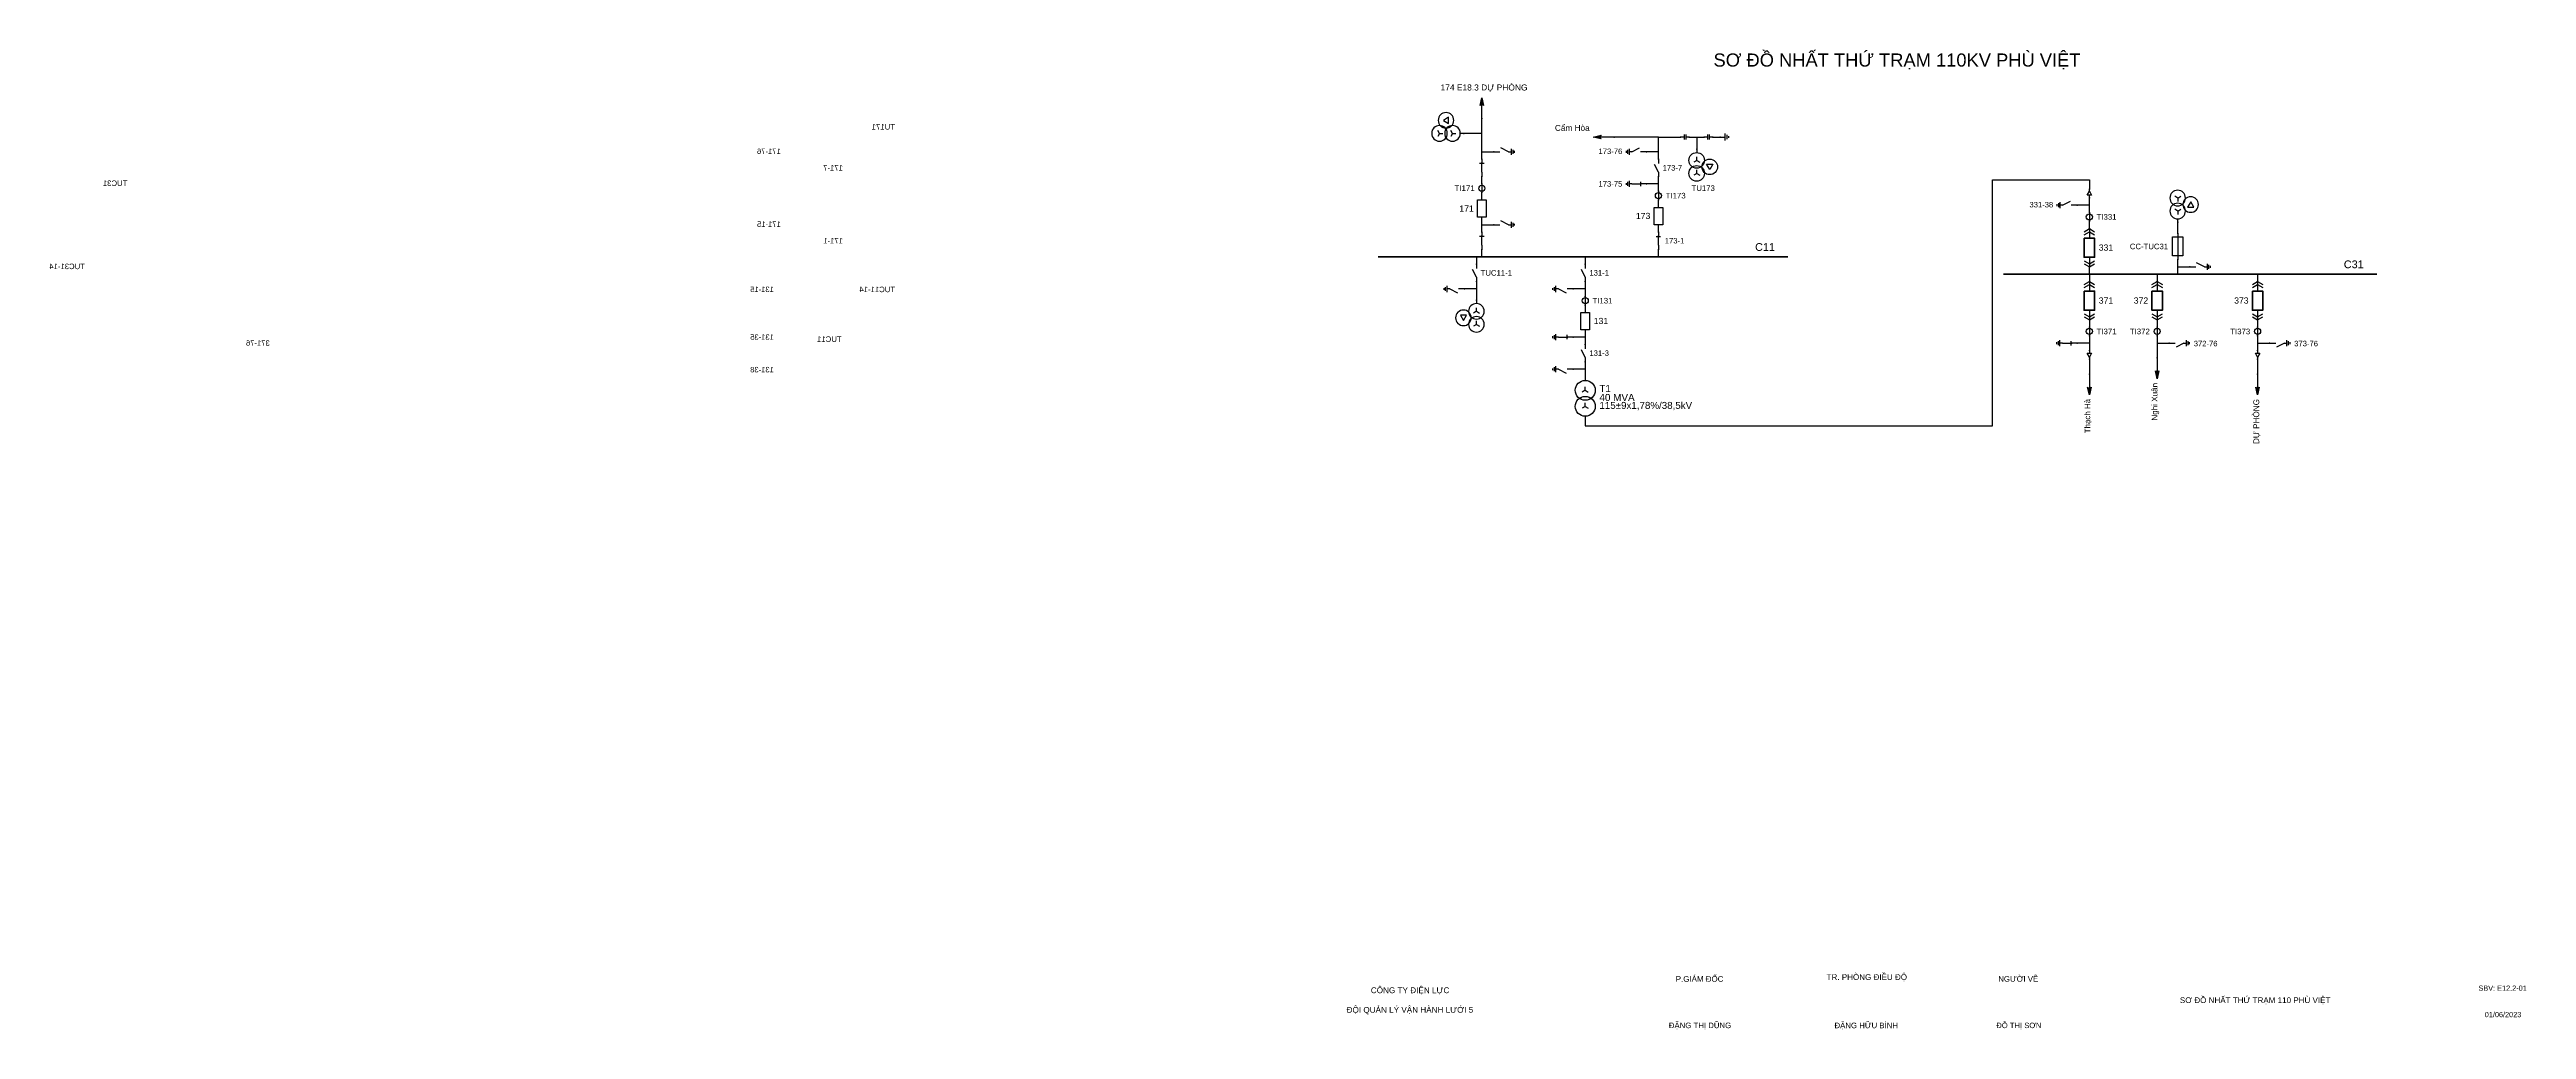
# Model space of a CAD drawing. Header units: millimetres. Extents: x -317 to 397, y 7 to 290.
import ezdxf

# ---------------------------------------------------------------- set-up
doc = ezdxf.new("R2010")
doc.units = ezdxf.units.MM
for name, color, linetype, lineweight in [('BUSBAR_110KV', 1, 'Continuous', 50), ('BUSBAR_35KV', 30, 'Continuous', 50), ('GROUND', 3, 'Continuous', 25), ('HV_110KV', 1, 'Continuous', 25), ('MV_35KV', 30, 'Continuous', 25)]:
    doc.layers.add(name, color=color, linetype=linetype, lineweight=lineweight)
doc.layers.add('SYM_PORTS', color=8, linetype='Continuous', plot=False)
doc.layers.add('TEXT', color=7, linetype='Continuous')
doc.styles.add('SLD_TEXT', font='arial.ttf')

# ---------------------------------------------------------------- blocks, each defined once
blk = doc.blocks.new('SYM_DISCONNECTOR_CLOSED')
at = {"lineweight": 25}
for points in [[(-0.625, 1.25), (0.625, 1.25)], [(0, 2.5), (0, 1.25)], [(0, -1.25), (0, 1.5)], [(0, -1.25), (0, -2.5)]]:
    blk.add_lwpolyline(points, dxfattribs=at)
at = {"layer": 'SYM_PORTS'}
for p in [(0, 2.5), (0, -2.5)]:
    blk.add_point(p, dxfattribs=at)
blk.add_attdef('DEVICE_CODE', (1.625, -0.5), '', height=2)
blk = doc.blocks.new('SYM_EARTHING_SWITCH_OPEN')
at = {"lineweight": 25}
for points in [[(0, -1.25), (-1.125, 1)], [(0, 3), (0, 1.25)], [(-0.875, -2), (0.875, -2)], [(-0.5625, -2.4375), (0.5625, -2.4375)], [(-0.25, -2.875), (0.25, -2.875)], [(0, -1.25), (0, -2)]]:
    blk.add_lwpolyline(points, dxfattribs=at)
at = {"layer": 'SYM_PORTS'}
blk.add_point((0, 3), dxfattribs=at)
blk.add_attdef('DEVICE_CODE', (1.875, 0), '', height=2)
blk = doc.blocks.new('SYM_CIRCUIT_BREAKER')
at = {"lineweight": 25}
blk.add_lwpolyline([(-1.25, 2.5), (1.25, 2.5), (1.25, -2.5), (-1.25, -2.5)], close=True, dxfattribs=at)
at = {"layer": 'SYM_PORTS'}
for p in [(0, 2.5), (0, -2.5)]:
    blk.add_point(p, dxfattribs=at)
blk.add_attdef('DEVICE_CODE', (2.25, -0.5), '', height=2)
at = {"flags": 1}
blk.add_attdef('RATING', (2.25, -3.5), '', height=2, dxfattribs=at)
blk = doc.blocks.new('SYM_CURRENT_TRANSFORMER')
at = {"lineweight": 25}
blk.add_lwpolyline([(0, 1.25), (0, -1.25)], dxfattribs=at)
blk.add_circle((0, 0), 0.875, dxfattribs=at)
at = {"layer": 'SYM_PORTS'}
for p in [(0, 1.25), (0, -1.25)]:
    blk.add_point(p, dxfattribs=at)
blk.add_attdef('DEVICE_CODE', (1.875, -1.75), '', height=2)
at = {"flags": 1}
blk.add_attdef('RATIO', (1.875, -4.75), '', height=2, dxfattribs=at)
blk = doc.blocks.new('SYM_VOLTAGE_TRANSFORMER')
at = {"lineweight": 25}
for points in [[(0, 1.375), (-0.8625, 0.875)], [(0, 4.625), (0, 3.625)], [(0, 1.375), (0, 2.375)], [(0, 1.375), (0.8625, 0.875)], [(0, -2.375), (-0.8625, -2.875)], [(0, -2.375), (0, -1.375)], [(0, -2.375), (0.8625, -2.875)]]:
    blk.add_lwpolyline(points, dxfattribs=at)
blk.add_lwpolyline([(2.875, 0.25), (4.625, 0.25), (3.75, -1.25)], close=True, dxfattribs=at)
for centre in [(0, 1.375), (3.75, -0.5), (0, -2.375)]:
    blk.add_circle(centre, 2.25, dxfattribs=at)
at = {"layer": 'SYM_PORTS'}
blk.add_point((0, 4.625), dxfattribs=at)
blk.add_attdef('DEVICE_CODE', (7, 1.625), '', height=2)
at = {"flags": 1}
blk.add_attdef('RATIO', (7, -1.375), '', height=2, dxfattribs=at)
blk = doc.blocks.new('SYM_LINE_FEEDER_ARROW')
blk.add_hatch(color=7).paths.add_polyline_path([(0, -3), (-0.5, -0.75), (0, -1.25), (0.5, -0.75)])
at = {"lineweight": 25}
blk.add_lwpolyline([(0, 3), (0, -1.25)], dxfattribs=at)
blk.add_lwpolyline([(0, -3), (-0.5, -0.75), (0, -1.25), (0.5, -0.75)], close=True, dxfattribs=at)
at = {"layer": 'SYM_PORTS'}
blk.add_point((0, 3), dxfattribs=at)
blk.add_attdef('LINE_NAME', (1.5, 0), '', height=2)
blk = doc.blocks.new('SYM_EARTHING_SWITCH_CLOSED')
at = {"lineweight": 25}
for points in [[(-0.625, 1.25), (0.625, 1.25)], [(0, 3), (0, 1.25)], [(0, -1.25), (0, 1.5)], [(-0.875, -2), (0.875, -2)], [(-0.5625, -2.4375), (0.5625, -2.4375)], [(-0.25, -2.875), (0.25, -2.875)], [(0, -1.25), (0, -2)]]:
    blk.add_lwpolyline(points, dxfattribs=at)
at = {"layer": 'SYM_PORTS'}
blk.add_point((0, 3), dxfattribs=at)
blk.add_attdef('DEVICE_CODE', (1.875, 0), '', height=2)
blk = doc.blocks.new('SYM_DISCONNECTOR_OPEN')
at = {"lineweight": 25}
for points in [[(0, -1.25), (-1.125, 1)], [(0, 2.5), (0, 1.25)], [(0, -1.25), (0, -2.5)]]:
    blk.add_lwpolyline(points, dxfattribs=at)
at = {"layer": 'SYM_PORTS'}
for p in [(0, 2.5), (0, -2.5)]:
    blk.add_point(p, dxfattribs=at)
blk.add_attdef('DEVICE_CODE', (1, -0.5), '', height=2)
blk = doc.blocks.new('SYM_COUPLING_CAPACITOR')
at = {"lineweight": 25}
for points in [[(-0.75, 0.25), (0.75, 0.25)], [(0, 1.25), (0, 0.25)], [(-0.75, -0.25), (0.75, -0.25)], [(0, -0.25), (0, -1.25)]]:
    blk.add_lwpolyline(points, dxfattribs=at)
at = {"layer": 'SYM_PORTS'}
for p in [(0, 1.25), (0, -1.25)]:
    blk.add_point(p, dxfattribs=at)
blk.add_attdef('DEVICE_CODE', (1.75, -1.75), '', height=2)
blk = doc.blocks.new('SYM_GROUND_SYMBOL')
at = {"lineweight": 25}
for points in [[(0, 1.25), (0, -0.25)], [(-1, -0.25), (1, -0.25)], [(-0.625, -0.75), (0.625, -0.75)], [(-0.25, -1.25), (0.25, -1.25)]]:
    blk.add_lwpolyline(points, dxfattribs=at)
at = {"layer": 'SYM_PORTS'}
blk.add_point((0, 1.25), dxfattribs=at)
blk = doc.blocks.new('SYM_TRANSFORMER_2W')
at = {"lineweight": 25}
for points in [[(0, 2.3125), (-0.8625, 1.8125)], [(0, 2.3125), (0, 3.3125)], [(0, 2.3125), (0.8625, 1.8125)], [(0, -2.3125), (-0.8625, -2.8125)], [(0, -2.3125), (0, -1.3125)], [(0, -2.3125), (0.8625, -2.8125)]]:
    blk.add_lwpolyline(points, dxfattribs=at)
for centre in [(0, 2.3125), (0, -2.3125)]:
    blk.add_circle(centre, 2.875, dxfattribs=at)
at = {"layer": 'SYM_PORTS'}
for p in [(0, 5.1875), (0, -5.1875)]:
    blk.add_point(p, dxfattribs=at)
blk.add_attdef('DEVICE_CODE', (3.875, 2.1875), '', height=2)
at = {"flags": 1}
for tag, p in [('POWER', (3.875, -0.8125)), ('VOLTAGE_RATIO', (3.875, -3.8125))]:
    blk.add_attdef(tag, p, '', height=2, dxfattribs=at)
blk = doc.blocks.new('SYM_DRAWOUT_BREAKER')
at = {"lineweight": 25}
for points in [[(-1.5, 4.625), (0, 5.5), (1.5, 4.625)], [(-1.5, 3.75), (0, 4.625), (1.5, 3.75)], [(0, 5.5), (0, 2.75)], [(-1.5, -3.75), (0, -4.625), (1.5, -3.75)], [(-1.5, -4.625), (0, -5.5), (1.5, -4.625)], [(0, -2.75), (0, -5.5)]]:
    blk.add_lwpolyline(points, dxfattribs=at)
at = {"lineweight": 35}
blk.add_lwpolyline([(-1.5, 2.75), (1.5, 2.75), (1.5, -2.75), (-1.5, -2.75)], close=True, dxfattribs=at)
at = {"layer": 'SYM_PORTS'}
for p in [(0, 5.5), (0, -5.5)]:
    blk.add_point(p, dxfattribs=at)
blk.add_attdef('DEVICE_CODE', (2.5, 2.5), '', height=2)
at = {"flags": 1}
blk.add_attdef('RATING', (2.5, -0.5), '', height=2, dxfattribs=at)
blk = doc.blocks.new('SYM_CABLE_TERMINATION')
at = {"lineweight": 25}
blk.add_lwpolyline([(-0.625, 0.5), (0.625, 0.5), (0, -0.625)], close=True, dxfattribs=at)
for points in [[(0, 1.25), (0, 0.5)], [(0, -0.625), (0, -1.25)]]:
    blk.add_lwpolyline(points, dxfattribs=at)
at = {"layer": 'SYM_PORTS'}
for p in [(0, 1.25), (0, -1.25)]:
    blk.add_point(p, dxfattribs=at)
blk = doc.blocks.new('SYM_FUSE_DISCONNECTOR')
at = {"lineweight": 25}
blk.add_lwpolyline([(-1.5, 2.75), (1.5, 2.75), (1.5, -2.75), (-1.5, -2.75)], close=True, dxfattribs=at)
blk.add_lwpolyline([(0, 3.75), (0, -3.75)], dxfattribs=at)
at = {"layer": 'SYM_PORTS'}
for p in [(0, 3.75), (0, -3.75)]:
    blk.add_point(p, dxfattribs=at)
blk.add_attdef('DEVICE_CODE', (2.5, 0.75), '', height=2)
at = {"flags": 1}
blk.add_attdef('RATING', (2.5, -2.25), '', height=2, dxfattribs=at)

msp = doc.modelspace()

# ---------------------------------------------------------------- linework, layer by layer
at = {"layer": 'BUSBAR_110KV', "const_width": 0.451}
msp.add_lwpolyline([(65.81, 230.27), (184.08, 230.27)], dxfattribs=at)
at = {"layer": 'BUSBAR_35KV', "const_width": 0.451}
msp.add_lwpolyline([(246.08, 225.27), (353.81, 225.27)], dxfattribs=at)
at = {"layer": 'GROUND'}
msp.add_lwpolyline([(162.35, 264.82), (164.48, 264.82)], dxfattribs=at)
at = {"layer": 'HV_110KV'}
for points in [[(95.78, 265.88), (90.57, 265.88)], [(95.78, 265.88), (95.78, 270.14)], [(95.78, 260.56), (95.78, 265.88)], [(146.7, 264.82), (133.92, 264.82)], [(146.7, 260.56), (146.7, 264.82)], [(146.7, 264.82), (153.09, 264.82)], [(155.59, 264.82), (157.72, 264.82)], [(157.72, 264.82), (157.72, 261.35)], [(157.72, 264.82), (159.85, 264.82)], [(95.78, 258.43), (95.78, 260.56)], [(95.78, 260.56), (99.25, 260.56)], [(146.7, 260.56), (143.23, 260.56)], [(146.7, 258.43), (146.7, 260.56)], [(95.78, 251.3), (95.78, 253.43)], [(146.7, 251.3), (143.23, 251.3)], [(146.7, 251.3), (146.7, 253.43)], [(146.7, 249.17), (146.7, 251.3)], [(95.78, 246.67), (95.78, 248.8)], [(146.7, 244.53), (146.7, 246.67)], [(95.78, 239.53), (95.78, 241.67)], [(95.78, 237.4), (95.78, 239.53)], [(95.78, 239.53), (99.25, 239.53)], [(146.7, 237.4), (146.7, 239.53)], [(94.23, 230.27), (94.23, 228.14)], [(95.78, 230.27), (95.78, 232.4)], [(125.6, 230.27), (125.6, 228.14)], [(146.7, 230.27), (146.7, 232.4)], [(94.23, 223.14), (94.23, 221.01)], [(125.6, 223.14), (125.6, 221.01)], [(94.23, 221.01), (90.76, 221.01)], [(94.23, 221.01), (94.23, 217.82)], [(125.6, 221.01), (122.12, 221.01)], [(125.6, 221.01), (125.6, 218.88)], [(125.6, 216.38), (125.6, 214.25)], [(125.6, 207.12), (122.12, 207.12)], [(125.6, 209.25), (125.6, 207.12)], [(125.6, 207.12), (125.6, 204.99)], [(125.6, 199.99), (125.6, 197.86)], [(125.6, 197.86), (122.12, 197.86)], [(125.6, 197.86), (125.6, 194.66)]]:
    msp.add_lwpolyline(points, dxfattribs=at)
at = {"layer": 'MV_35KV'}
for points in [[(125.6, 184.29), (125.6, 181.59), (243, 181.59), (243, 252.5), (270.93, 252.5), (270.93, 249.8)], [(270.93, 245.17), (267.46, 245.17)], [(270.93, 245.17), (270.93, 247.3)], [(270.93, 243.03), (270.93, 245.17)], [(270.93, 238.4), (270.93, 240.53)], [(296.39, 237.03), (296.39, 240.23)], [(296.39, 227.4), (296.39, 229.53)], [(270.93, 225.27), (270.93, 227.4)], [(270.93, 225.27), (270.93, 223.14)], [(290.48, 225.27), (290.48, 223.14)], [(296.39, 225.27), (296.39, 227.4)], [(296.39, 227.4), (299.86, 227.4)], [(319.43, 225.27), (319.43, 223.14)], [(270.93, 212.14), (270.93, 210.01)], [(270.93, 207.51), (270.93, 205.38)], [(290.48, 212.14), (290.48, 210.01)], [(290.48, 207.51), (290.48, 205.38)], [(319.43, 212.14), (319.43, 210.01)], [(319.43, 207.51), (319.43, 205.38)], [(270.93, 205.38), (267.46, 205.38)], [(270.93, 205.38), (270.93, 203.25)], [(270.93, 200.75), (270.93, 196.49)], [(290.48, 205.38), (293.96, 205.38)], [(290.48, 205.38), (290.48, 201.12)], [(319.43, 205.38), (322.9, 205.38)], [(319.43, 205.38), (319.43, 203.25)], [(319.43, 200.75), (319.43, 196.49)]]:
    msp.add_lwpolyline(points, dxfattribs=at)

# ---------------------------------------------------------------- block references
at = {"layer": 'GROUND'}
for name, p, rotation in [('SYM_COUPLING_CAPACITOR', (161.1, 264.82), 270), ('SYM_GROUND_SYMBOL', (165.73, 264.82), 90)]:
    msp.add_blockref(name, p, dxfattribs=dict(at, rotation=rotation))
at = {"layer": 'HV_110KV'}
ref = msp.add_blockref('SYM_VOLTAGE_TRANSFORMER', (85.95, 265.88), dxfattribs=dict(at, xscale=-1, rotation=270))
ref.add_attrib('DEVICE_CODE', 'TU171', (73.39, 266.97), dxfattribs={"layer": 'TEXT', "extrusion": (0, 0, -1), "height": 1.606, "style": 'SLD_TEXT'})
for name, p, rotation in [('SYM_LINE_FEEDER_ARROW', (95.78, 273.14), 180), ('SYM_LINE_FEEDER_ARROW', (130.92, 264.82), 270), ('SYM_COUPLING_CAPACITOR', (154.34, 264.82), 270)]:
    msp.add_blockref(name, p, dxfattribs=dict(at, rotation=rotation))
ref = msp.add_blockref('SYM_EARTHING_SWITCH_OPEN', (102.25, 260.56), dxfattribs=dict(at, xscale=-1, rotation=90))
ref.add_attrib('DEVICE_CODE', '171-76', (106.33, 259.92), dxfattribs={"layer": 'TEXT', "extrusion": (0, 0, -1), "height": 1.576, "style": 'SLD_TEXT'})
ref = msp.add_blockref('SYM_DISCONNECTOR_CLOSED', (95.78, 255.93), dxfattribs=dict(at, xscale=-1))
ref.add_attrib('DEVICE_CODE', '171-7', (88.41, 255.15), dxfattribs={"layer": 'TEXT', "extrusion": (0, 0, -1), "height": 1.591, "style": 'SLD_TEXT'})
ref = msp.add_blockref('SYM_EARTHING_SWITCH_OPEN', (140.23, 260.56), dxfattribs=dict(at, rotation=270))
ref.add_attrib('DEVICE_CODE', '173-76', (129.42, 259.92), dxfattribs={"layer": 'TEXT', "height": 1.576, "style": 'SLD_TEXT'})
ref = msp.add_blockref('SYM_DISCONNECTOR_OPEN', (146.7, 255.93), dxfattribs=at)
ref.add_attrib('DEVICE_CODE', '173-7', (147.9, 255.16), dxfattribs={"layer": 'TEXT', "height": 1.578, "style": 'SLD_TEXT'})
ref = msp.add_blockref('SYM_VOLTAGE_TRANSFORMER', (157.72, 256.72), dxfattribs=at)
ref.add_attrib('DEVICE_CODE', 'TU173', (156.23, 249.28), dxfattribs={"layer": 'TEXT', "height": 1.606, "style": 'SLD_TEXT'})
ref = msp.add_blockref('SYM_CURRENT_TRANSFORMER', (95.78, 250.05), dxfattribs=at)
ref.add_attrib('DEVICE_CODE', 'TI171', (87.9, 249.23), dxfattribs={"layer": 'TEXT', "height": 1.628, "style": 'SLD_TEXT'})
ref = msp.add_blockref('SYM_EARTHING_SWITCH_CLOSED', (140.23, 251.3), dxfattribs=dict(at, rotation=270))
ref.add_attrib('DEVICE_CODE', '173-75', (129.42, 250.53), dxfattribs={"layer": 'TEXT', "height": 1.576, "style": 'SLD_TEXT'})
ref = msp.add_blockref('SYM_CIRCUIT_BREAKER', (95.78, 244.17), dxfattribs=at)
ref.add_attrib('DEVICE_CODE', '171', (89.28, 243.29), dxfattribs={"layer": 'TEXT', "height": 1.797, "style": 'SLD_TEXT'})
ref = msp.add_blockref('SYM_CIRCUIT_BREAKER', (146.7, 242.03), dxfattribs=at)
ref.add_attrib('DEVICE_CODE', '173', (140.2, 241.18), dxfattribs={"layer": 'TEXT', "height": 1.782, "style": 'SLD_TEXT'})
ref = msp.add_blockref('SYM_CURRENT_TRANSFORMER', (146.7, 247.92), dxfattribs=at)
ref.add_attrib('DEVICE_CODE', 'TI173', (148.78, 247.11), dxfattribs={"layer": 'TEXT', "height": 1.615, "style": 'SLD_TEXT'})
ref = msp.add_blockref('SYM_EARTHING_SWITCH_OPEN', (102.25, 239.53), dxfattribs=dict(at, xscale=-1, rotation=90))
ref.add_attrib('DEVICE_CODE', '171-15', (106.33, 238.9), dxfattribs={"layer": 'TEXT', "extrusion": (0, 0, -1), "height": 1.576, "style": 'SLD_TEXT'})
ref = msp.add_blockref('SYM_DISCONNECTOR_CLOSED', (95.78, 234.9), dxfattribs=dict(at, xscale=-1))
ref.add_attrib('DEVICE_CODE', '171-1', (88.41, 234.13), dxfattribs={"layer": 'TEXT', "extrusion": (0, 0, -1), "height": 1.591, "style": 'SLD_TEXT'})
ref = msp.add_blockref('SYM_DISCONNECTOR_CLOSED', (146.7, 234.9), dxfattribs=at)
ref.add_attrib('DEVICE_CODE', '173-1', (148.53, 234.14), dxfattribs={"layer": 'TEXT', "height": 1.578, "style": 'SLD_TEXT'})
ref = msp.add_blockref('SYM_EARTHING_SWITCH_OPEN', (119.12, 221.01), dxfattribs=dict(at, xscale=-1, rotation=270))
ref.add_attrib('DEVICE_CODE', '131-15', (108.32, 220.12), dxfattribs={"layer": 'TEXT', "extrusion": (0, 0, -1), "height": 1.572, "style": 'SLD_TEXT'})
ref = msp.add_blockref('SYM_EARTHING_SWITCH_OPEN', (87.76, 221.01), dxfattribs=dict(at, xscale=-1, rotation=270))
ref.add_attrib('DEVICE_CODE', 'TUC11-14', (73.39, 220.09), dxfattribs={"layer": 'TEXT', "extrusion": (0, 0, -1), "height": 1.595, "style": 'SLD_TEXT'})
ref = msp.add_blockref('SYM_DISCONNECTOR_OPEN', (94.23, 225.64), dxfattribs=at)
ref.add_attrib('DEVICE_CODE', 'TUC11-1', (95.43, 224.84), dxfattribs={"layer": 'TEXT', "height": 1.599, "style": 'SLD_TEXT'})
ref = msp.add_blockref('SYM_DISCONNECTOR_OPEN', (125.6, 225.64), dxfattribs=at)
ref.add_attrib('DEVICE_CODE', '131-1', (126.8, 224.88), dxfattribs={"layer": 'TEXT', "height": 1.574, "style": 'SLD_TEXT'})
ref = msp.add_blockref('SYM_VOLTAGE_TRANSFORMER', (94.23, 213.19), dxfattribs=dict(at, xscale=-1))
ref.add_attrib('DEVICE_CODE', 'TUC11', (88.79, 205.73), dxfattribs={"layer": 'TEXT', "extrusion": (0, 0, -1), "height": 1.601, "style": 'SLD_TEXT'})
ref = msp.add_blockref('SYM_CIRCUIT_BREAKER', (125.6, 211.75), dxfattribs=at)
ref.add_attrib('DEVICE_CODE', '131', (128.05, 210.89), dxfattribs={"layer": 'TEXT', "height": 1.782, "style": 'SLD_TEXT'})
ref = msp.add_blockref('SYM_CURRENT_TRANSFORMER', (125.6, 217.63), dxfattribs=at)
ref.add_attrib('DEVICE_CODE', 'TI131', (127.68, 216.83), dxfattribs={"layer": 'TEXT', "height": 1.611, "style": 'SLD_TEXT'})
ref = msp.add_blockref('SYM_EARTHING_SWITCH_CLOSED', (119.12, 207.12), dxfattribs=dict(at, xscale=-1, rotation=270))
ref.add_attrib('DEVICE_CODE', '131-35', (108.32, 206.36), dxfattribs={"layer": 'TEXT', "extrusion": (0, 0, -1), "height": 1.572, "style": 'SLD_TEXT'})
ref = msp.add_blockref('SYM_DISCONNECTOR_OPEN', (125.6, 202.49), dxfattribs=at)
ref.add_attrib('DEVICE_CODE', '131-3', (126.8, 201.72), dxfattribs={"layer": 'TEXT', "height": 1.574, "style": 'SLD_TEXT'})
ref = msp.add_blockref('SYM_EARTHING_SWITCH_OPEN', (119.12, 197.86), dxfattribs=dict(at, xscale=-1, rotation=270))
ref.add_attrib('DEVICE_CODE', '131-38', (108.32, 196.97), dxfattribs={"layer": 'TEXT', "extrusion": (0, 0, -1), "height": 1.572, "style": 'SLD_TEXT'})
ref = msp.add_blockref('SYM_TRANSFORMER_2W', (125.6, 189.48), dxfattribs=at)
ref.add_attrib('DEVICE_CODE', 'T1', (129.68, 191.29), dxfattribs={"layer": 'TEXT', "height": 2.016, "style": 'SLD_TEXT'})
at = {"layer": 'MV_35KV'}
ref = msp.add_blockref('SYM_VOLTAGE_TRANSFORMER', (296.39, 244.86), dxfattribs=dict(at, xscale=-1, rotation=180))
ref.add_attrib('DEVICE_CODE', 'TUC31', (294.7, 250.7), dxfattribs={"layer": 'TEXT', "extrusion": (0, 0, -1), "height": 1.601, "style": 'SLD_TEXT'})
ref = msp.add_blockref('SYM_EARTHING_SWITCH_OPEN', (264.46, 245.17), dxfattribs=dict(at, rotation=270))
ref.add_attrib('DEVICE_CODE', '331-38', (253.66, 244.53), dxfattribs={"layer": 'TEXT', "height": 1.572, "style": 'SLD_TEXT'})
ref = msp.add_blockref('SYM_CURRENT_TRANSFORMER', (270.93, 241.78), dxfattribs=at)
ref.add_attrib('DEVICE_CODE', 'TI331', (273.01, 240.98), dxfattribs={"layer": 'TEXT', "height": 1.611, "style": 'SLD_TEXT'})
at = {"layer": 'MV_35KV', "rotation": 180}
msp.add_blockref('SYM_CABLE_TERMINATION', (270.93, 248.55), dxfattribs=at)
at = {"layer": 'MV_35KV'}
ref = msp.add_blockref('SYM_DRAWOUT_BREAKER', (270.93, 232.9), dxfattribs=at)
ref.add_attrib('DEVICE_CODE', '331', (273.64, 232.05), dxfattribs={"layer": 'TEXT', "height": 1.782, "style": 'SLD_TEXT'})
ref = msp.add_blockref('SYM_FUSE_DISCONNECTOR', (296.39, 233.28), dxfattribs=at)
ref.add_attrib('DEVICE_CODE', 'CC-TUC31', (282.6, 232.48), dxfattribs={"layer": 'TEXT', "height": 1.598, "style": 'SLD_TEXT'})
ref = msp.add_blockref('SYM_EARTHING_SWITCH_OPEN', (302.86, 227.4), dxfattribs=dict(at, xscale=-1, rotation=90))
ref.add_attrib('DEVICE_CODE', 'TUC31-14', (306.94, 226.73), dxfattribs={"layer": 'TEXT', "extrusion": (0, 0, -1), "height": 1.595, "style": 'SLD_TEXT'})
ref = msp.add_blockref('SYM_DRAWOUT_BREAKER', (270.93, 217.64), dxfattribs=at)
ref.add_attrib('DEVICE_CODE', '371', (273.64, 216.79), dxfattribs={"layer": 'TEXT', "height": 1.782, "style": 'SLD_TEXT'})
ref = msp.add_blockref('SYM_DRAWOUT_BREAKER', (290.48, 217.64), dxfattribs=at)
ref.add_attrib('DEVICE_CODE', '372', (283.73, 216.79), dxfattribs={"layer": 'TEXT', "height": 1.782, "style": 'SLD_TEXT'})
ref = msp.add_blockref('SYM_DRAWOUT_BREAKER', (319.43, 217.64), dxfattribs=at)
ref.add_attrib('DEVICE_CODE', '373', (312.68, 216.79), dxfattribs={"layer": 'TEXT', "height": 1.782, "style": 'SLD_TEXT'})
ref = msp.add_blockref('SYM_CURRENT_TRANSFORMER', (270.93, 208.76), dxfattribs=at)
ref.add_attrib('DEVICE_CODE', 'TI371', (273.01, 207.96), dxfattribs={"layer": 'TEXT', "height": 1.615, "style": 'SLD_TEXT'})
ref = msp.add_blockref('SYM_CURRENT_TRANSFORMER', (290.48, 208.76), dxfattribs=at)
ref.add_attrib('DEVICE_CODE', 'TI372', (282.6, 207.96), dxfattribs={"layer": 'TEXT', "height": 1.615, "style": 'SLD_TEXT'})
ref = msp.add_blockref('SYM_CURRENT_TRANSFORMER', (319.43, 208.76), dxfattribs=at)
ref.add_attrib('DEVICE_CODE', 'TI373', (311.55, 207.96), dxfattribs={"layer": 'TEXT', "height": 1.615, "style": 'SLD_TEXT'})
ref = msp.add_blockref('SYM_EARTHING_SWITCH_CLOSED', (264.46, 205.38), dxfattribs=dict(at, xscale=-1, rotation=270))
ref.add_attrib('DEVICE_CODE', '371-76', (253.66, 204.62), dxfattribs={"layer": 'TEXT', "extrusion": (0, 0, -1), "height": 1.576, "style": 'SLD_TEXT'})
for name, p in [('SYM_CABLE_TERMINATION', (270.93, 202)), ('SYM_LINE_FEEDER_ARROW', (290.48, 198.12)), ('SYM_CABLE_TERMINATION', (319.43, 202)), ('SYM_LINE_FEEDER_ARROW', (270.93, 193.49)), ('SYM_LINE_FEEDER_ARROW', (319.43, 193.49))]:
    msp.add_blockref(name, p, dxfattribs=at)
ref = msp.add_blockref('SYM_EARTHING_SWITCH_OPEN', (296.96, 205.38), dxfattribs=dict(at, rotation=90))
ref.add_attrib('DEVICE_CODE', '372-76', (301.03, 204.49), dxfattribs={"layer": 'TEXT', "height": 1.576, "style": 'SLD_TEXT'})
ref = msp.add_blockref('SYM_EARTHING_SWITCH_OPEN', (325.9, 205.38), dxfattribs=dict(at, rotation=90))
ref.add_attrib('DEVICE_CODE', '373-76', (329.98, 204.49), dxfattribs={"layer": 'TEXT', "height": 1.576, "style": 'SLD_TEXT'})

# ---------------------------------------------------------------- texts
at = {"layer": 'TEXT', "attachment_point": 7, "style": 'SLD_TEXT'}
for s, insert, char_height in [('SƠ ĐỒ NHẤT THỨ TRẠM 110KV PHÙ VIỆT', (162.57, 284.3), 3.7779), ('174 E18.3 DỰ PHÒNG', (83.88, 277.86), 1.732), ('Cẩm Hòa', (116.85, 266.58), 1.699), ('C11', (174.56, 231.96), 2.236), ('C31', (344.29, 226.96), 2.236), ('40 MVA', (129.68, 188.68), 2.044), ('115±9x1,78%/38,5kV', (129.68, 186.06), 2.0145), ('P.GIÁM ĐỐC', (151.69, 21.22), 1.639), ('TR. PHÒNG ĐIỀU ĐỘ', (195.18, 21.41), 1.6601), ('NGƯỜI VẼ', (244.66, 21.24), 1.617), ('ĐỘI QUẢN LÝ VẬN HÀNH LƯỚI 5', (56.8, 11.85), 1.6799), ('CÔNG TY ĐIỆN LỰC', (63.78, 17.59), 1.6831), ('SƠ ĐỒ NHẤT THỨ TRẠM 110 PHÙ VIỆT', (297.02, 14.74), 1.6604), ('SBV: E12.2-01', (383.11, 18.63), 1.5084), ('ĐẶNG THỊ DŨNG', (149.69, 7.52), 1.6083), ('ĐẶNG HỮU BÌNH', (197.45, 7.5), 1.6116), ('ĐỖ THỊ SƠN', (244.09, 7.54), 1.575), ('01/06/2023', (384.92, 11.02), 1.507)]:
    msp.add_mtext(s, dxfattribs=dict(at, insert=insert, char_height=char_height))
at = {"layer": 'TEXT', "attachment_point": 7, "rotation": 90, "style": 'SLD_TEXT'}
for s, insert, char_height in [('Nghi Xuân', (291.06, 183.04), 1.668), ('Thạch Hà', (271.53, 179.42), 1.63), ('DỰ PHÒNG', (320.26, 176.3), 1.684)]:
    msp.add_mtext(s, dxfattribs=dict(at, insert=insert, char_height=char_height))

doc.saveas('drawing.dxf')
